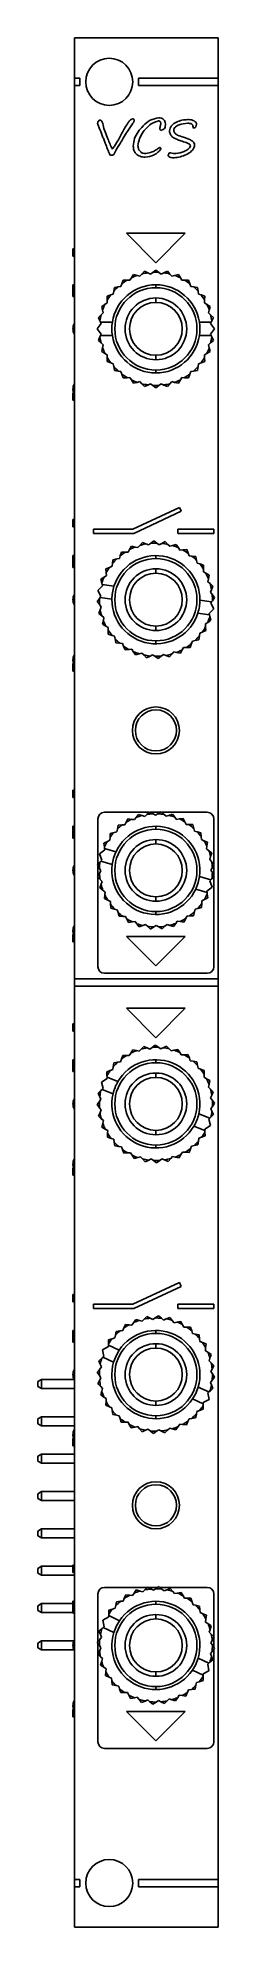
# Model space of a CAD drawing. Extents: x 93 to 105, y 84 to 213.
import ezdxf

# ---------------------------------------------------------------- set-up
doc = ezdxf.new("R2010")
doc.units = 0
doc.layers.get('0').update_dxf_attribs({"linetype": 'CONTINUOUS'})

msp = doc.modelspace()

# ---------------------------------------------------------------- linework, layer by layer
at = {"color": 7, "linetype": 'CONTINUOUS'}
for p, q in [((104.89, 212.8), (95.09, 212.8)), ((95.09, 212.8), (95.09, 210.05)), ((104.89, 210.05), (104.89, 212.8)), ((95.46, 210.05), (95.09, 210.05)), ((95.09, 210.05), (95.09, 209.55)), ((95.09, 209.55), (95.46, 209.55)), ((95.09, 209.55), (95.09, 148.8)), ((95.46, 209.55), (95.46, 210.05)), ((104.89, 210.05), (99.46, 210.05)), ((99.46, 210.05), (99.46, 209.55)), ((99.46, 209.55), (104.89, 209.55)), ((104.89, 209.55), (104.89, 210.05)), ((104.89, 148.8), (104.89, 209.55)), ((98.64, 199.5), (100.64, 197.5)), ((102.64, 199.5), (98.64, 199.5)), ((100.64, 197.5), (102.64, 199.5)), ((94.99, 197.95), (94.99, 198.45)), ((94.99, 198.45), (95.09, 198.45)), ((95.09, 197.95), (94.99, 197.95)), ((99.11, 196.69), (98.97, 196.46)), ((99.37, 196.63), (99.11, 196.69)), ((99.55, 196.58), (99.37, 196.63)), ((99.68, 196.72), (99.55, 196.58)), ((99.86, 196.92), (99.68, 196.72)), ((100.1, 196.81), (99.86, 196.92)), ((100.27, 196.73), (100.1, 196.81)), ((100.43, 196.84), (100.27, 196.73)), ((100.64, 197), (100.43, 196.84)), ((100.85, 196.84), (100.64, 197)), ((101.01, 196.73), (100.85, 196.84)), ((101.18, 196.81), (101.01, 196.73)), ((101.42, 196.92), (101.18, 196.81)), ((101.6, 196.72), (101.42, 196.92)), ((101.73, 196.58), (101.6, 196.72)), ((101.91, 196.63), (101.73, 196.58)), ((102.17, 196.69), (101.91, 196.63)), ((102.31, 196.46), (102.17, 196.69)), ((94.99, 195.2), (94.99, 196)), ((94.99, 196), (95.09, 196)), ((97.74, 195.37), (97.56, 195.31)), ((97.77, 195.56), (97.74, 195.37)), ((97.81, 195.82), (97.77, 195.56)), ((98.07, 195.86), (97.81, 195.82)), ((98.26, 195.89), (98.07, 195.86)), ((98.33, 196.07), (98.26, 195.89)), ((98.42, 196.32), (98.33, 196.07)), ((98.68, 196.31), (98.42, 196.32)), ((98.87, 196.3), (98.68, 196.31)), ((98.97, 196.46), (98.87, 196.3)), ((100.64, 195.8), (100.64, 196)), ((102.41, 196.3), (102.31, 196.46)), ((102.6, 196.31), (102.41, 196.3)), ((102.86, 196.32), (102.6, 196.31)), ((102.95, 196.07), (102.86, 196.32)), ((103.02, 195.89), (102.95, 196.07)), ((103.21, 195.86), (103.02, 195.89)), ((103.47, 195.82), (103.21, 195.86)), ((103.51, 195.56), (103.47, 195.82)), ((103.54, 195.37), (103.51, 195.56)), ((103.72, 195.31), (103.54, 195.37)), ((95.09, 195.2), (94.99, 195.2)), ((97.05, 194.08), (96.91, 193.96)), ((97.17, 194.66), (96.95, 194.53)), ((96.95, 194.53), (97.01, 194.27)), ((97.01, 194.27), (97.05, 194.08)), ((97.33, 194.76), (97.17, 194.66)), ((97.56, 195.31), (97.31, 195.22)), ((97.31, 195.22), (97.33, 194.95)), ((97.33, 194.95), (97.33, 194.76)), ((100.64, 194.8), (100.64, 195.1)), ((103.97, 195.22), (103.72, 195.31)), ((103.95, 194.76), (103.96, 194.95)), ((104.11, 194.66), (103.95, 194.76)), ((103.96, 194.95), (103.97, 195.22)), ((104.34, 194.53), (104.11, 194.66)), ((104.23, 194.08), (104.27, 194.27)), ((104.37, 193.96), (104.23, 194.08)), ((104.27, 194.27), (104.34, 194.53)), ((96.91, 193.36), (96.64, 193)), ((96.64, 193), (96.91, 192.63)), ((96.91, 193.96), (96.72, 193.78)), ((96.72, 193.78), (96.83, 193.54)), ((96.83, 193.54), (96.87, 193.45)), ((97.67, 193.45), (96.87, 193.45)), ((96.87, 193.45), (96.91, 193.36)), ((103.61, 193.45), (104.41, 193.45)), ((104.56, 193.78), (104.37, 193.96)), ((104.41, 193.45), (104.37, 193.36)), ((104.37, 193.36), (104.64, 193)), ((104.37, 192.63), (104.64, 193)), ((104.45, 193.54), (104.41, 193.45)), ((104.45, 193.54), (104.56, 193.78)), ((96.83, 192.46), (96.72, 192.21)), ((96.72, 192.21), (96.91, 192.04)), ((96.87, 192.55), (96.83, 192.46)), ((96.91, 192.63), (96.87, 192.55)), ((97.67, 192.55), (96.87, 192.55)), ((96.91, 192.04), (97.05, 191.91)), ((97.01, 191.72), (96.95, 191.46)), ((97.05, 191.91), (97.01, 191.72)), ((103.61, 192.55), (104.41, 192.55)), ((104.23, 191.91), (104.37, 192.04)), ((104.27, 191.72), (104.23, 191.91)), ((104.34, 191.46), (104.27, 191.72)), ((104.41, 192.55), (104.37, 192.63)), ((104.37, 192.04), (104.56, 192.21)), ((104.45, 192.46), (104.41, 192.55)), ((104.56, 192.21), (104.45, 192.46)), ((96.95, 191.46), (97.17, 191.33)), ((97.17, 191.33), (97.33, 191.23)), ((97.33, 191.04), (97.31, 190.77)), ((97.31, 190.77), (97.56, 190.68)), ((97.33, 191.23), (97.33, 191.04)), ((97.56, 190.68), (97.74, 190.62)), ((97.74, 190.62), (97.77, 190.43)), ((97.77, 190.43), (97.81, 190.17)), ((100.64, 191.2), (100.64, 190.9)), ((100.64, 190.2), (100.64, 190)), ((103.47, 190.17), (103.51, 190.43)), ((103.51, 190.43), (103.54, 190.62)), ((103.54, 190.62), (103.72, 190.68)), ((103.72, 190.68), (103.97, 190.77)), ((103.95, 191.23), (104.11, 191.33)), ((103.96, 191.04), (103.95, 191.23)), ((103.97, 190.77), (103.96, 191.04)), ((104.11, 191.33), (104.34, 191.46)), ((97.81, 190.17), (98.07, 190.13)), ((98.07, 190.13), (98.26, 190.1)), ((98.26, 190.1), (98.33, 189.92)), ((98.33, 189.92), (98.42, 189.67)), ((98.42, 189.67), (98.68, 189.68)), ((98.68, 189.68), (98.87, 189.69)), ((98.87, 189.69), (98.97, 189.53)), ((98.97, 189.53), (99.11, 189.3)), ((99.11, 189.3), (99.37, 189.36)), ((99.37, 189.36), (99.55, 189.41)), ((99.55, 189.41), (99.68, 189.27)), ((99.68, 189.27), (99.86, 189.07)), ((99.86, 189.07), (100.1, 189.18)), ((100.1, 189.18), (100.27, 189.26)), ((100.27, 189.26), (100.43, 189.15)), ((100.43, 189.15), (100.64, 189)), ((100.64, 189), (100.85, 189.15)), ((100.85, 189.15), (101.01, 189.26)), ((101.01, 189.26), (101.18, 189.18)), ((101.18, 189.18), (101.42, 189.07)), ((101.42, 189.07), (101.6, 189.27)), ((101.6, 189.27), (101.73, 189.41)), ((101.73, 189.41), (101.91, 189.36)), ((101.91, 189.36), (102.17, 189.3)), ((102.17, 189.3), (102.31, 189.53)), ((102.31, 189.53), (102.41, 189.69)), ((102.41, 189.69), (102.6, 189.68)), ((102.6, 189.68), (102.86, 189.67)), ((102.86, 189.67), (102.95, 189.92)), ((102.95, 189.92), (103.02, 190.1)), ((103.02, 190.1), (103.21, 190.13)), ((103.21, 190.13), (103.47, 190.17)), ((94.99, 188.15), (94.99, 188.65)), ((94.99, 188.65), (95.09, 188.65)), ((95.09, 188.15), (94.99, 188.15)), ((94.99, 179.53), (94.99, 180.03)), ((94.99, 180.03), (95.09, 180.03)), ((102.25, 180.86), (99.07, 179.38)), ((99.14, 179.08), (102.37, 180.59)), ((102.37, 180.59), (102.25, 180.86)), ((95.09, 179.53), (94.99, 179.53)), ((96.39, 179.38), (96.39, 179.08)), ((99.07, 179.38), (96.39, 179.38)), ((96.39, 179.08), (99.14, 179.08)), ((102.14, 179.38), (102.14, 179.08)), ((104.59, 179.38), (102.14, 179.38)), ((102.14, 179.08), (104.59, 179.08)), ((104.59, 179.08), (104.59, 179.38)), ((94.99, 176.78), (94.99, 177.58)), ((94.99, 177.58), (95.09, 177.58)), ((97.97, 177.35), (97.71, 177.3)), ((98.16, 177.39), (97.97, 177.35)), ((98.21, 177.57), (98.16, 177.39)), ((98.3, 177.82), (98.21, 177.57)), ((98.56, 177.82), (98.3, 177.82)), ((98.75, 177.82), (98.56, 177.82)), ((98.84, 177.99), (98.75, 177.82)), ((98.97, 178.22), (98.84, 177.99)), ((99.23, 178.16), (98.97, 178.22)), ((99.42, 178.13), (99.23, 178.16)), ((99.54, 178.27), (99.42, 178.13)), ((99.72, 178.47), (99.54, 178.27)), ((99.96, 178.37), (99.72, 178.47)), ((100.13, 178.3), (99.96, 178.37)), ((100.28, 178.41), (100.13, 178.3)), ((100.49, 178.58), (100.28, 178.41)), ((100.71, 178.43), (100.49, 178.58)), ((100.64, 177.38), (100.64, 177.58)), ((100.87, 178.32), (100.71, 178.43)), ((101.04, 178.41), (100.87, 178.32)), ((101.27, 178.53), (101.04, 178.41)), ((101.46, 178.34), (101.27, 178.53)), ((101.6, 178.21), (101.46, 178.34)), ((101.78, 178.26), (101.6, 178.21)), ((102.03, 178.33), (101.78, 178.26)), ((102.18, 178.11), (102.03, 178.33)), ((102.28, 177.95), (102.18, 178.11)), ((102.47, 177.97), (102.28, 177.95)), ((102.74, 177.99), (102.47, 177.97)), ((102.84, 177.74), (102.74, 177.99)), ((102.91, 177.57), (102.84, 177.74)), ((103.1, 177.54), (102.91, 177.57)), ((103.36, 177.51), (103.1, 177.54)), ((103.41, 177.25), (103.36, 177.51)), ((95.09, 176.78), (94.99, 176.78)), ((97.11, 176.12), (96.89, 175.97)), ((97.27, 176.22), (97.11, 176.12)), ((97.48, 176.78), (97.23, 176.68)), ((97.23, 176.68), (97.26, 176.41)), ((97.26, 176.41), (97.27, 176.22)), ((97.66, 176.85), (97.48, 176.78)), ((97.68, 177.04), (97.66, 176.85)), ((97.71, 177.3), (97.68, 177.04)), ((100.64, 176.38), (100.64, 176.68)), ((103.45, 177.07), (103.41, 177.25)), ((103.63, 177.01), (103.45, 177.07)), ((103.88, 176.92), (103.63, 177.01)), ((103.88, 176.66), (103.88, 176.92)), ((103.88, 176.47), (103.88, 176.66)), ((104.05, 176.38), (103.88, 176.47)), ((104.28, 176.25), (104.05, 176.38)), ((104.22, 175.99), (104.28, 176.25)), ((97.01, 175.53), (96.69, 175.21)), ((96.69, 175.21), (96.9, 174.81)), ((96.9, 174.81), (96.85, 174.73)), ((96.89, 175.97), (96.96, 175.72)), ((96.96, 175.72), (96.99, 175.62)), ((97.78, 175.49), (96.99, 175.62)), ((96.99, 175.62), (97.01, 175.53)), ((104.19, 175.8), (104.22, 175.99)), ((104.33, 175.68), (104.19, 175.8)), ((104.53, 175.51), (104.33, 175.68)), ((104.36, 175.09), (104.43, 175.26)), ((104.47, 174.94), (104.36, 175.09)), ((104.43, 175.26), (104.53, 175.51)), ((104.64, 174.73), (104.47, 174.94)), ((96.79, 174.65), (96.64, 174.43)), ((96.64, 174.43), (96.81, 174.22)), ((96.85, 173.9), (96.75, 173.65)), ((96.75, 173.65), (96.95, 173.48)), ((96.85, 174.73), (96.79, 174.65)), ((96.81, 174.22), (96.92, 174.07)), ((97.64, 174.61), (96.85, 174.73)), ((96.92, 174.07), (96.85, 173.9)), ((96.95, 173.48), (97.09, 173.36)), ((103.5, 173.67), (104.29, 173.54)), ((103.64, 174.55), (104.43, 174.43)), ((104.27, 173.63), (104.59, 173.95)), ((104.29, 173.54), (104.27, 173.63)), ((104.32, 173.44), (104.29, 173.54)), ((104.43, 174.43), (104.38, 174.35)), ((104.38, 174.35), (104.59, 173.95)), ((104.49, 174.51), (104.43, 174.43)), ((104.49, 174.51), (104.64, 174.73)), ((97.06, 173.17), (97, 172.91)), ((97, 172.91), (97.24, 172.78)), ((97.09, 173.36), (97.06, 173.17)), ((97.24, 172.78), (97.4, 172.69)), ((97.4, 172.69), (97.4, 172.5)), ((97.4, 172.5), (97.4, 172.24)), ((97.4, 172.24), (97.65, 172.15)), ((100.64, 172.78), (100.64, 172.48)), ((103.6, 172.12), (103.63, 172.31)), ((103.63, 172.31), (103.8, 172.38)), ((103.8, 172.38), (104.05, 172.48)), ((104.01, 172.94), (104.17, 173.04)), ((104.03, 172.75), (104.01, 172.94)), ((104.05, 172.48), (104.03, 172.75)), ((104.17, 173.04), (104.39, 173.19)), ((104.39, 173.19), (104.32, 173.44)), ((97.65, 172.15), (97.83, 172.1)), ((97.83, 172.1), (97.87, 171.91)), ((97.87, 171.91), (97.92, 171.65)), ((97.92, 171.65), (98.18, 171.62)), ((98.18, 171.62), (98.37, 171.6)), ((98.37, 171.6), (98.44, 171.42)), ((98.44, 171.42), (98.54, 171.17)), ((98.54, 171.17), (98.81, 171.19)), ((98.81, 171.19), (99, 171.21)), ((99, 171.21), (99.1, 171.05)), ((99.1, 171.05), (99.25, 170.83)), ((99.5, 170.9), (99.69, 170.95)), ((99.69, 170.95), (99.82, 170.82)), ((100.64, 171.78), (100.64, 171.58)), ((101.74, 170.89), (101.86, 171.03)), ((101.86, 171.03), (102.05, 171)), ((102.05, 171), (102.31, 170.94)), ((102.31, 170.94), (102.44, 171.18)), ((102.44, 171.18), (102.53, 171.34)), ((102.53, 171.34), (102.72, 171.34)), ((102.72, 171.34), (102.98, 171.34)), ((102.98, 171.34), (103.07, 171.59)), ((103.07, 171.59), (103.13, 171.77)), ((103.13, 171.77), (103.31, 171.81)), ((103.31, 171.81), (103.57, 171.86)), ((103.57, 171.86), (103.6, 172.12)), ((94.99, 169.73), (94.99, 170.23)), ((94.99, 170.23), (95.09, 170.23)), ((95.09, 169.73), (94.99, 169.73)), ((99.25, 170.83), (99.5, 170.9)), ((99.82, 170.82), (100.01, 170.63)), ((100.01, 170.63), (100.24, 170.75)), ((100.24, 170.75), (100.41, 170.84)), ((100.41, 170.84), (100.57, 170.73)), ((100.57, 170.73), (100.79, 170.58)), ((100.79, 170.58), (101, 170.75)), ((101, 170.75), (101.15, 170.86)), ((101.15, 170.86), (101.32, 170.79)), ((101.32, 170.79), (101.57, 170.69)), ((101.57, 170.69), (101.74, 170.89)), ((94.99, 161.12), (94.99, 161.62)), ((94.99, 161.62), (95.09, 161.62)), ((95.09, 161.12), (94.99, 161.12)), ((96.69, 159.67), (96.69, 156.57)), ((100.19, 160.12), (97.14, 160.12)), ((98.61, 159.44), (98.53, 159.27)), ((98.73, 159.68), (98.61, 159.44)), ((98.99, 159.64), (98.73, 159.68)), ((99.18, 159.62), (98.99, 159.64)), ((99.29, 159.77), (99.18, 159.62)), ((99.45, 159.98), (99.29, 159.77)), ((99.7, 159.9), (99.45, 159.98)), ((99.88, 159.84), (99.7, 159.9)), ((100.02, 159.97), (99.88, 159.84)), ((100.22, 160.14), (100.02, 159.97)), ((100.45, 160.01), (100.22, 160.14)), ((100.95, 160.12), (100.27, 160.12)), ((100.61, 159.92), (100.45, 160.01)), ((100.78, 160.01), (100.61, 159.92)), ((101, 160.15), (100.78, 160.01)), ((101.2, 159.97), (101, 160.15)), ((104.14, 160.12), (101.04, 160.12)), ((101.34, 159.85), (101.2, 159.97)), ((101.52, 159.91), (101.34, 159.85)), ((101.77, 160), (101.52, 159.91)), ((101.93, 159.79), (101.77, 160)), ((102.05, 159.64), (101.93, 159.79)), ((102.24, 159.67), (102.05, 159.64)), ((102.5, 159.71), (102.24, 159.67)), ((102.62, 159.47), (102.5, 159.71)), ((102.7, 159.3), (102.62, 159.47)), ((104.59, 156.62), (104.59, 159.67)), ((94.99, 158.37), (94.99, 159.17)), ((94.99, 159.17), (95.09, 159.17)), ((95.09, 158.37), (94.99, 158.37)), ((97.34, 158.14), (97.1, 158.02)), ((97.51, 158.22), (97.34, 158.14)), ((97.52, 158.41), (97.51, 158.22)), ((97.53, 158.68), (97.52, 158.41)), ((97.79, 158.75), (97.53, 158.68)), ((97.97, 158.8), (97.79, 158.75)), ((98.02, 158.98), (97.97, 158.8)), ((98.08, 159.24), (98.02, 158.98)), ((98.34, 159.26), (98.08, 159.24)), ((98.53, 159.27), (98.34, 159.26)), ((100.64, 158.97), (100.64, 159.17)), ((100.64, 157.97), (100.64, 158.27)), ((102.89, 159.29), (102.7, 159.3)), ((103.15, 159.28), (102.89, 159.29)), ((103.22, 159.02), (103.15, 159.28)), ((103.27, 158.84), (103.22, 159.02)), ((103.46, 158.79), (103.27, 158.84)), ((103.71, 158.73), (103.46, 158.79)), ((103.73, 158.46), (103.71, 158.73)), ((103.74, 158.27), (103.73, 158.46)), ((103.91, 158.19), (103.74, 158.27)), ((104.15, 158.08), (103.91, 158.19)), ((104.12, 157.82), (104.15, 158.08)), ((97.17, 157.57), (96.8, 157.3)), ((96.8, 157.3), (96.96, 156.87)), ((96.9, 156.8), (96.83, 156.73)), ((96.96, 156.87), (96.9, 156.8)), ((97.67, 156.57), (96.9, 156.8)), ((97.1, 158.02), (97.14, 157.76)), ((97.14, 157.76), (97.15, 157.66)), ((97.92, 157.44), (97.15, 157.66)), ((97.15, 157.66), (97.17, 157.57)), ((104.09, 157.63), (104.12, 157.82)), ((104.25, 157.51), (104.09, 157.63)), ((104.46, 157.36), (104.25, 157.51)), ((104.31, 156.92), (104.37, 157.11)), ((104.44, 156.78), (104.31, 156.92)), ((104.37, 157.11), (104.46, 157.36)), ((104.62, 156.59), (104.44, 156.78)), ((96.83, 156.73), (96.66, 156.53)), ((96.66, 156.53), (96.79, 156.3)), ((96.8, 155.97), (96.66, 155.74)), ((96.66, 155.74), (96.84, 155.55)), ((96.69, 156.47), (96.69, 155.79)), ((96.69, 155.71), (96.69, 149.62)), ((96.79, 156.3), (96.89, 156.14)), ((96.89, 156.14), (96.8, 155.97)), ((96.84, 155.55), (96.97, 155.41)), ((103.61, 155.76), (104.38, 155.53)), ((104.38, 155.53), (104.32, 155.46)), ((104.45, 155.6), (104.38, 155.53)), ((104.39, 156.19), (104.49, 156.36)), ((104.49, 156.03), (104.39, 156.19)), ((104.45, 155.6), (104.62, 155.8)), ((104.49, 156.36), (104.62, 156.59)), ((104.62, 155.8), (104.49, 156.03)), ((104.59, 155.86), (104.59, 156.54)), ((104.59, 149.62), (104.59, 155.77)), ((96.91, 155.23), (96.82, 154.98)), ((96.82, 154.98), (97.03, 154.82)), ((96.97, 155.41), (96.91, 155.23)), ((97.03, 154.82), (97.19, 154.7)), ((97.16, 154.52), (97.13, 154.25)), ((97.13, 154.25), (97.37, 154.14)), ((97.19, 154.7), (97.16, 154.52)), ((100.64, 154.37), (100.64, 154.07)), ((103.36, 154.89), (104.13, 154.67)), ((103.95, 154.19), (104.18, 154.31)), ((104.12, 154.76), (104.48, 155.03)), ((104.13, 154.67), (104.12, 154.76)), ((104.14, 154.57), (104.13, 154.67)), ((104.18, 154.31), (104.14, 154.57)), ((104.32, 155.46), (104.48, 155.03)), ((97.37, 154.14), (97.54, 154.06)), ((97.54, 154.06), (97.55, 153.87)), ((97.55, 153.87), (97.57, 153.6)), ((97.57, 153.6), (97.82, 153.54)), ((97.82, 153.54), (98.01, 153.49)), ((98.01, 153.49), (98.06, 153.31)), ((98.06, 153.31), (98.13, 153.05)), ((98.13, 153.05), (98.39, 153.04)), ((98.39, 153.04), (98.58, 153.03)), ((98.58, 153.03), (98.67, 152.86)), ((100.64, 153.37), (100.64, 153.17)), ((102.67, 152.89), (102.75, 153.06)), ((102.75, 153.06), (102.94, 153.08)), ((102.94, 153.08), (103.2, 153.09)), ((103.2, 153.09), (103.27, 153.35)), ((103.27, 153.35), (103.31, 153.53)), ((103.31, 153.53), (103.5, 153.58)), ((103.5, 153.58), (103.75, 153.65)), ((103.75, 153.65), (103.77, 153.92)), ((103.77, 154.11), (103.95, 154.19)), ((103.77, 153.92), (103.77, 154.11)), ((94.99, 151.32), (94.99, 151.82)), ((94.99, 151.82), (95.09, 151.82)), ((102.64, 151.67), (98.64, 151.67)), ((98.64, 151.67), (100.64, 149.67)), ((98.67, 152.86), (98.78, 152.62)), ((98.78, 152.62), (99.04, 152.66)), ((99.04, 152.66), (99.23, 152.69)), ((99.23, 152.69), (99.35, 152.54)), ((99.35, 152.54), (99.51, 152.33)), ((99.51, 152.33), (99.76, 152.42)), ((99.76, 152.42), (99.94, 152.48)), ((99.94, 152.48), (100.08, 152.36)), ((100.08, 152.36), (100.28, 152.18)), ((100.28, 152.18), (100.51, 152.32)), ((100.51, 152.32), (100.67, 152.42)), ((100.64, 149.67), (102.64, 151.67)), ((100.67, 152.42), (100.83, 152.32)), ((100.83, 152.32), (101.06, 152.19)), ((101.06, 152.19), (101.26, 152.37)), ((101.26, 152.37), (101.4, 152.49)), ((101.4, 152.49), (101.58, 152.43)), ((101.58, 152.43), (101.83, 152.35)), ((101.83, 152.35), (101.99, 152.56)), ((101.99, 152.56), (102.1, 152.71)), ((102.1, 152.71), (102.29, 152.69)), ((102.29, 152.69), (102.55, 152.65)), ((102.55, 152.65), (102.67, 152.89)), ((95.09, 151.32), (94.99, 151.32)), ((97.14, 149.17), (104.14, 149.17)), ((95.09, 148.8), (95.09, 148.3)), ((104.89, 148.8), (95.09, 148.8)), ((95.09, 148.3), (104.89, 148.3)), ((95.09, 148.3), (95.09, 87.55)), ((104.89, 148.3), (104.89, 148.8)), ((104.89, 87.55), (104.89, 148.3)), ((102.64, 146.79), (98.64, 146.79)), ((98.64, 146.79), (100.64, 144.79)), ((100.64, 144.79), (102.64, 146.79)), ((94.99, 145.24), (94.99, 145.74)), ((94.99, 145.74), (95.09, 145.74)), ((95.09, 145.24), (94.99, 145.24)), ((99.06, 143.97), (98.93, 143.74)), ((99.32, 143.91), (99.06, 143.97)), ((99.63, 144.01), (99.51, 143.87)), ((99.81, 144.2), (99.63, 144.01)), ((100.05, 144.1), (99.81, 144.2)), ((100.23, 144.02), (100.05, 144.1)), ((100.38, 144.13), (100.23, 144.02)), ((100.59, 144.29), (100.38, 144.13)), ((100.81, 144.14), (100.59, 144.29)), ((100.96, 144.03), (100.81, 144.14)), ((101.13, 144.11), (100.96, 144.03)), ((101.37, 144.22), (101.13, 144.11)), ((101.55, 144.03), (101.37, 144.22)), ((101.68, 143.89), (101.55, 144.03)), ((101.87, 143.94), (101.68, 143.89)), ((102.13, 144), (101.87, 143.94)), ((102.27, 143.78), (102.13, 144)), ((94.99, 142.49), (94.99, 143.29)), ((94.99, 143.29), (95.09, 143.29)), ((97.74, 142.82), (97.71, 142.63)), ((97.78, 143.08), (97.74, 142.82)), ((98.04, 143.13), (97.78, 143.08)), ((98.23, 143.16), (98.04, 143.13)), ((98.29, 143.34), (98.23, 143.16)), ((98.38, 143.59), (98.29, 143.34)), ((98.64, 143.58), (98.38, 143.59)), ((98.83, 143.58), (98.64, 143.58)), ((98.93, 143.74), (98.83, 143.58)), ((99.51, 143.87), (99.32, 143.91)), ((100.64, 143.09), (100.64, 143.29)), ((102.37, 143.62), (102.27, 143.78)), ((102.56, 143.63), (102.37, 143.62)), ((102.82, 143.64), (102.56, 143.63)), ((102.92, 143.4), (102.82, 143.64)), ((102.98, 143.22), (102.92, 143.4)), ((103.17, 143.19), (102.98, 143.22)), ((103.43, 143.15), (103.17, 143.19)), ((103.48, 142.89), (103.43, 143.15)), ((103.51, 142.71), (103.48, 142.89)), ((103.69, 142.64), (103.51, 142.71)), ((103.94, 142.55), (103.69, 142.64)), ((95.09, 142.49), (94.99, 142.49)), ((97.31, 142.02), (96.93, 141.77)), ((96.93, 141.77), (97.04, 141.33)), ((97.53, 142.57), (97.29, 142.47)), ((97.29, 142.47), (97.3, 142.21)), ((97.3, 142.21), (97.31, 142.11)), ((98.05, 141.81), (97.31, 142.11)), ((97.31, 142.11), (97.31, 142.02)), ((97.71, 142.63), (97.53, 142.57)), ((100.64, 142.09), (100.64, 142.39)), ((103.93, 142.29), (103.94, 142.55)), ((103.93, 142.1), (103.93, 142.29)), ((104.09, 142), (103.93, 142.1)), ((104.32, 141.87), (104.09, 142)), ((104.22, 141.42), (104.26, 141.61)), ((104.36, 141.3), (104.22, 141.42)), ((104.26, 141.61), (104.32, 141.87)), ((96.79, 140.46), (96.64, 140.24)), ((96.64, 140.24), (96.8, 140.03)), ((96.9, 141.2), (96.71, 141.02)), ((96.71, 141.02), (96.82, 140.78)), ((96.9, 140.61), (96.79, 140.46)), ((96.82, 140.78), (96.9, 140.61)), ((96.97, 141.27), (96.9, 141.2)), ((97.04, 141.33), (96.97, 141.27)), ((97.72, 140.97), (96.97, 141.27)), ((104.55, 141.12), (104.36, 141.3)), ((104.37, 140.7), (104.45, 140.88)), ((104.48, 140.55), (104.37, 140.7)), ((104.38, 139.97), (104.49, 140.12)), ((104.45, 140.88), (104.55, 141.12)), ((104.64, 140.34), (104.48, 140.55)), ((104.49, 140.12), (104.64, 140.34)), ((96.84, 139.7), (96.73, 139.46)), ((96.73, 139.46), (96.92, 139.28)), ((96.8, 140.03), (96.91, 139.88)), ((96.91, 139.88), (96.84, 139.7)), ((96.92, 139.28), (97.07, 139.16)), ((97.02, 138.97), (96.96, 138.71)), ((97.07, 139.16), (97.02, 138.97)), ((103.56, 139.61), (104.31, 139.31)), ((103.97, 138.56), (104.35, 138.81)), ((104.31, 139.31), (104.24, 139.25)), ((104.24, 139.25), (104.35, 138.81)), ((104.38, 139.38), (104.31, 139.31)), ((104.46, 139.8), (104.38, 139.97)), ((104.38, 139.38), (104.57, 139.56)), ((104.57, 139.56), (104.46, 139.8)), ((96.96, 138.71), (97.19, 138.58)), ((97.19, 138.58), (97.36, 138.48)), ((97.35, 138.29), (97.34, 138.03)), ((97.34, 138.03), (97.59, 137.94)), ((97.36, 138.48), (97.35, 138.29)), ((97.59, 137.94), (97.77, 137.88)), ((97.77, 137.88), (97.8, 137.69)), ((97.8, 137.69), (97.85, 137.43)), ((100.64, 138.49), (100.64, 138.19)), ((103.23, 138.77), (103.97, 138.47)), ((103.24, 137.45), (103.5, 137.5)), ((103.5, 137.5), (103.54, 137.76)), ((103.54, 137.76), (103.57, 137.95)), ((103.57, 137.95), (103.75, 138.02)), ((103.75, 138.02), (103.99, 138.11)), ((103.97, 138.47), (103.97, 138.56)), ((103.98, 138.37), (103.97, 138.47)), ((103.99, 138.11), (103.98, 138.37)), ((97.85, 137.43), (98.11, 137.39)), ((98.11, 137.39), (98.3, 137.36)), ((98.3, 137.36), (98.37, 137.18)), ((98.37, 137.18), (98.46, 136.94)), ((98.46, 136.94), (98.72, 136.95)), ((98.72, 136.95), (98.91, 136.96)), ((98.91, 136.96), (99.02, 136.8)), ((99.02, 136.8), (99.16, 136.58)), ((99.16, 136.58), (99.41, 136.64)), ((99.41, 136.64), (99.6, 136.69)), ((99.6, 136.69), (99.73, 136.55)), ((99.73, 136.55), (99.91, 136.36)), ((99.91, 136.36), (100.15, 136.47)), ((100.15, 136.47), (100.32, 136.55)), ((100.32, 136.55), (100.47, 136.44)), ((100.47, 136.44), (100.69, 136.29)), ((100.64, 137.49), (100.64, 137.29)), ((100.69, 136.29), (100.9, 136.45)), ((100.9, 136.45), (101.05, 136.56)), ((101.05, 136.56), (101.23, 136.49)), ((101.23, 136.49), (101.47, 136.38)), ((101.47, 136.38), (101.65, 136.57)), ((101.65, 136.57), (101.77, 136.72)), ((101.77, 136.72), (101.96, 136.67)), ((101.96, 136.67), (102.22, 136.61)), ((102.22, 136.61), (102.35, 136.84)), ((102.35, 136.84), (102.45, 137.01)), ((102.45, 137.01), (102.64, 137)), ((102.64, 137), (102.9, 136.99)), ((102.9, 136.99), (102.99, 137.24)), ((102.99, 137.24), (103.06, 137.42)), ((103.06, 137.42), (103.24, 137.45)), ((94.99, 135.44), (94.99, 135.94)), ((94.99, 135.94), (95.09, 135.94)), ((95.09, 135.44), (94.99, 135.44)), ((94.99, 126.83), (94.99, 127.33)), ((94.99, 127.33), (95.09, 127.33)), ((102.25, 128.15), (99.07, 126.68)), ((99.14, 126.38), (102.37, 127.88)), ((102.37, 127.88), (102.25, 128.15)), ((95.09, 126.83), (94.99, 126.83)), ((99.07, 126.68), (96.39, 126.68)), ((96.39, 126.68), (96.39, 126.38)), ((96.39, 126.38), (99.14, 126.38)), ((102.14, 126.68), (102.14, 126.38)), ((104.59, 126.68), (102.14, 126.68)), ((102.14, 126.38), (104.59, 126.38)), ((104.59, 126.38), (104.59, 126.68)), ((94.99, 124.08), (94.99, 124.88)), ((94.99, 124.88), (95.09, 124.88)), ((97.93, 124.82), (97.88, 124.56)), ((98.2, 124.85), (97.93, 124.82)), ((98.39, 124.87), (98.2, 124.85)), ((98.46, 125.05), (98.39, 124.87)), ((98.56, 125.29), (98.46, 125.05)), ((98.82, 125.27), (98.56, 125.29)), ((99.01, 125.25), (98.82, 125.27)), ((99.12, 125.41), (99.01, 125.25)), ((99.27, 125.63), (99.12, 125.41)), ((99.52, 125.56), (99.27, 125.63)), ((99.7, 125.51), (99.52, 125.56)), ((99.84, 125.64), (99.7, 125.51)), ((100.03, 125.83), (99.84, 125.64)), ((100.26, 125.71), (100.03, 125.83)), ((100.43, 125.62), (100.26, 125.71)), ((100.59, 125.73), (100.43, 125.62)), ((100.81, 125.87), (100.59, 125.73)), ((100.64, 124.68), (100.64, 124.88)), ((101.02, 125.71), (100.81, 125.87)), ((101.16, 125.59), (101.02, 125.71)), ((101.34, 125.66), (101.16, 125.59)), ((101.59, 125.76), (101.34, 125.66)), ((101.76, 125.56), (101.59, 125.76)), ((101.88, 125.41), (101.76, 125.56)), ((102.07, 125.45), (101.88, 125.41)), ((102.33, 125.5), (102.07, 125.45)), ((102.45, 125.27), (102.33, 125.5)), ((102.55, 125.11), (102.45, 125.27)), ((102.74, 125.11), (102.55, 125.11)), ((103, 125.1), (102.74, 125.11)), ((103.08, 124.85), (103, 125.1)), ((103.14, 124.67), (103.08, 124.85)), ((103.33, 124.63), (103.14, 124.67)), ((95.09, 124.08), (94.99, 124.08)), ((97.41, 123.78), (97.01, 123.56)), ((97.01, 123.56), (97.1, 123.11)), ((97.66, 124.32), (97.41, 124.24)), ((97.41, 124.24), (97.41, 123.97)), ((97.41, 123.97), (97.41, 123.87)), ((98.14, 123.53), (97.41, 123.87)), ((97.41, 123.87), (97.41, 123.78)), ((97.84, 124.37), (97.66, 124.32)), ((97.88, 124.56), (97.84, 124.37)), ((100.64, 123.68), (100.64, 123.98)), ((103.59, 124.58), (103.33, 124.63)), ((103.62, 124.32), (103.59, 124.58)), ((103.64, 124.13), (103.62, 124.32)), ((103.81, 124.06), (103.64, 124.13)), ((104.06, 123.96), (103.81, 124.06)), ((104.02, 123.5), (104.03, 123.69)), ((104.18, 123.4), (104.02, 123.5)), ((104.03, 123.69), (104.06, 123.96)), ((104.4, 123.25), (104.18, 123.4)), ((96.81, 122.25), (96.64, 122.04)), ((96.96, 122.99), (96.75, 122.82)), ((96.75, 122.82), (96.85, 122.58)), ((96.93, 122.4), (96.81, 122.25)), ((96.85, 122.58), (96.93, 122.4)), ((97.03, 123.06), (96.96, 122.99)), ((97.1, 123.11), (97.03, 123.06)), ((97.76, 122.72), (97.03, 123.06)), ((104.27, 122.81), (104.32, 123)), ((104.41, 122.68), (104.27, 122.81)), ((104.32, 123), (104.4, 123.25)), ((104.38, 122.09), (104.47, 122.25)), ((104.49, 121.93), (104.38, 122.09)), ((104.59, 122.49), (104.41, 122.68)), ((104.47, 122.25), (104.59, 122.49)), ((92.59, 121.4), (92.84, 121.55)), ((92.59, 121.08), (92.59, 121.4)), ((92.59, 121.08), (92.84, 120.94)), ((92.84, 120.94), (92.84, 121.55)), ((92.84, 121.55), (95.07, 121.55)), ((92.84, 120.94), (95.09, 120.94)), ((96.64, 122.04), (96.79, 121.82)), ((96.81, 121.5), (96.69, 121.26)), ((96.69, 121.26), (96.88, 121.07)), ((96.79, 121.82), (96.9, 121.66)), ((96.9, 121.66), (96.81, 121.5)), ((96.88, 121.07), (97.01, 120.94)), ((97.01, 120.94), (96.96, 120.76)), ((103.52, 121.03), (104.25, 120.7)), ((104.33, 120.76), (104.53, 120.93)), ((104.35, 121.35), (104.47, 121.5)), ((104.43, 121.18), (104.35, 121.35)), ((104.53, 120.93), (104.43, 121.18)), ((104.47, 121.5), (104.64, 121.71)), ((104.64, 121.71), (104.49, 121.93)), ((96.96, 120.76), (96.88, 120.5)), ((96.88, 120.5), (97.1, 120.35)), ((97.1, 120.35), (97.26, 120.25)), ((97.25, 120.06), (97.22, 119.79)), ((97.22, 119.79), (97.47, 119.69)), ((97.26, 120.25), (97.25, 120.06)), ((97.47, 119.69), (97.64, 119.62)), ((97.64, 119.62), (97.67, 119.43)), ((100.64, 120.08), (100.64, 119.78)), ((103.14, 120.22), (103.87, 119.88)), ((103.62, 119.43), (103.87, 119.52)), ((103.87, 119.97), (104.27, 120.19)), ((103.87, 119.88), (103.87, 119.97)), ((103.87, 119.78), (103.87, 119.88)), ((103.87, 119.52), (103.87, 119.78)), ((104.25, 120.7), (104.18, 120.64)), ((104.18, 120.64), (104.27, 120.19)), ((104.33, 120.76), (104.25, 120.7)), ((92.59, 118.86), (92.84, 119.01)), ((92.59, 118.54), (92.59, 118.86)), ((92.59, 118.54), (92.84, 118.4)), ((92.84, 118.4), (92.84, 119.01)), ((92.84, 119.01), (95.09, 119.01)), ((92.84, 118.4), (95.09, 118.4)), ((97.67, 119.43), (97.7, 119.17)), ((97.7, 119.17), (97.96, 119.12)), ((97.96, 119.12), (98.14, 119.08)), ((98.14, 119.08), (98.2, 118.9)), ((98.2, 118.9), (98.28, 118.65)), ((98.28, 118.65), (98.55, 118.65)), ((98.55, 118.65), (98.74, 118.65)), ((98.74, 118.65), (98.83, 118.48)), ((98.83, 118.48), (98.96, 118.25)), ((98.96, 118.25), (99.22, 118.3)), ((99.22, 118.3), (99.4, 118.34)), ((99.4, 118.34), (99.53, 118.19)), ((100.64, 119.08), (100.64, 118.88)), ((101.44, 118.11), (101.58, 118.24)), ((101.58, 118.24), (101.76, 118.19)), ((102.01, 118.12), (102.16, 118.34)), ((102.16, 118.34), (102.27, 118.5)), ((102.27, 118.5), (102.46, 118.48)), ((102.46, 118.48), (102.72, 118.46)), ((102.72, 118.46), (102.82, 118.7)), ((102.82, 118.7), (102.9, 118.88)), ((102.9, 118.88), (103.08, 118.9)), ((103.08, 118.9), (103.35, 118.93)), ((103.35, 118.93), (103.4, 119.19)), ((103.4, 119.19), (103.44, 119.38)), ((103.44, 119.38), (103.62, 119.43)), ((94.99, 117.03), (94.99, 117.53)), ((94.99, 117.53), (95.09, 117.53)), ((95.09, 117.03), (94.99, 117.03)), ((99.53, 118.19), (99.7, 117.99)), ((99.7, 117.99), (99.94, 118.09)), ((99.94, 118.09), (100.12, 118.16)), ((100.12, 118.16), (100.27, 118.04)), ((100.27, 118.04), (100.47, 117.88)), ((100.47, 117.88), (100.69, 118.03)), ((100.69, 118.03), (100.85, 118.13)), ((100.85, 118.13), (101.02, 118.04)), ((101.02, 118.04), (101.26, 117.92)), ((101.26, 117.92), (101.44, 118.11)), ((101.76, 118.19), (102.01, 118.12)), ((92.59, 116.32), (92.84, 116.47)), ((92.59, 116), (92.59, 116.32)), ((92.59, 116), (92.84, 115.86)), ((92.84, 115.86), (92.84, 116.47)), ((92.84, 116.47), (95.09, 116.47)), ((92.84, 115.86), (95.09, 115.86)), ((92.59, 113.78), (92.84, 113.93)), ((92.59, 113.46), (92.59, 113.78)), ((92.59, 113.46), (92.84, 113.32)), ((92.84, 113.32), (92.84, 113.93)), ((92.84, 113.93), (95.09, 113.93)), ((92.84, 113.32), (95.09, 113.32)), ((92.59, 111.24), (92.84, 111.39)), ((92.59, 110.92), (92.59, 111.24)), ((92.59, 110.92), (92.84, 110.78)), ((92.84, 110.78), (92.84, 111.39)), ((92.84, 111.39), (95.09, 111.39)), ((92.84, 110.78), (95.09, 110.78)), ((92.59, 108.7), (92.84, 108.85)), ((92.59, 108.38), (92.59, 108.7)), ((92.59, 108.38), (92.84, 108.24)), ((92.84, 108.24), (92.84, 108.85)), ((92.84, 108.85), (94.99, 108.85)), ((92.84, 108.24), (95.09, 108.24)), ((94.99, 108.41), (94.99, 108.91)), ((94.99, 108.91), (95.09, 108.91)), ((95.09, 108.41), (94.99, 108.41)), ((96.69, 106.96), (96.69, 103.72)), ((100.06, 107.41), (97.14, 107.41)), ((98.59, 106.9), (98.49, 106.65)), ((98.86, 106.87), (98.59, 106.9)), ((99.05, 106.85), (98.86, 106.87)), ((99.15, 107.01), (99.05, 106.85)), ((99.3, 107.23), (99.15, 107.01)), ((99.56, 107.15), (99.3, 107.23)), ((99.74, 107.1), (99.56, 107.15)), ((99.88, 107.23), (99.74, 107.1)), ((100.06, 107.42), (99.88, 107.23)), ((100.3, 107.3), (100.06, 107.42)), ((100.78, 107.41), (100.08, 107.41)), ((100.47, 107.21), (100.3, 107.3)), ((100.63, 107.31), (100.47, 107.21)), ((100.85, 107.46), (100.63, 107.31)), ((101.05, 107.29), (100.85, 107.46)), ((104.14, 107.41), (100.9, 107.41)), ((101.2, 107.17), (101.05, 107.29)), ((101.38, 107.24), (101.2, 107.17)), ((101.62, 107.34), (101.38, 107.24)), ((101.79, 107.13), (101.62, 107.34)), ((101.91, 106.99), (101.79, 107.13)), ((102.1, 107.02), (101.91, 106.99)), ((102.36, 107.07), (102.1, 107.02)), ((102.49, 106.84), (102.36, 107.07)), ((102.58, 106.67), (102.49, 106.84)), ((102.77, 106.67), (102.58, 106.67)), ((103.03, 106.67), (102.77, 106.67)), ((103.11, 106.41), (103.03, 106.67)), ((104.59, 104.05), (104.59, 106.96)), ((92.59, 106.16), (92.84, 106.31)), ((92.59, 105.84), (92.59, 106.16)), ((92.59, 105.84), (92.84, 105.7)), ((92.84, 105.7), (92.84, 106.31)), ((92.84, 106.31), (94.99, 106.31)), ((92.84, 105.7), (94.99, 105.7)), ((94.99, 105.66), (94.99, 106.46)), ((94.99, 106.46), (95.09, 106.46)), ((95.09, 105.66), (94.99, 105.66)), ((97.43, 105.4), (97.03, 105.18)), ((97.69, 105.93), (97.43, 105.85)), ((97.43, 105.85), (97.43, 105.59)), ((97.43, 105.59), (97.43, 105.49)), ((98.16, 105.14), (97.43, 105.49)), ((97.43, 105.49), (97.43, 105.4)), ((97.87, 105.99), (97.69, 105.93)), ((97.91, 106.17), (97.87, 105.99)), ((97.96, 106.43), (97.91, 106.17)), ((98.23, 106.46), (97.96, 106.43)), ((98.41, 106.48), (98.23, 106.46)), ((98.49, 106.65), (98.41, 106.48)), ((100.64, 106.26), (100.64, 106.46)), ((100.64, 105.26), (100.64, 105.56)), ((103.17, 106.23), (103.11, 106.41)), ((103.35, 106.19), (103.17, 106.23)), ((103.61, 106.14), (103.35, 106.19)), ((103.64, 105.88), (103.61, 106.14)), ((103.66, 105.69), (103.64, 105.88)), ((103.83, 105.61), (103.66, 105.69)), ((104.08, 105.51), (103.83, 105.61)), ((104.05, 105.24), (104.08, 105.51)), ((96.97, 104.61), (96.76, 104.44)), ((96.76, 104.44), (96.86, 104.2)), ((96.86, 104.2), (96.93, 104.02)), ((97.04, 104.68), (96.97, 104.61)), ((97.03, 105.18), (97.11, 104.73)), ((97.11, 104.73), (97.04, 104.68)), ((97.77, 104.33), (97.04, 104.68)), ((104.03, 105.05), (104.05, 105.24)), ((104.19, 104.95), (104.03, 105.05)), ((104.41, 104.8), (104.19, 104.95)), ((104.28, 104.36), (104.33, 104.54)), ((104.41, 104.23), (104.28, 104.36)), ((104.33, 104.54), (104.41, 104.8)), ((104.6, 104.04), (104.41, 104.23)), ((92.59, 103.62), (92.84, 103.77)), ((92.59, 103.3), (92.59, 103.62)), ((92.59, 103.3), (92.84, 103.16)), ((92.84, 103.16), (92.84, 103.77)), ((92.84, 103.77), (95.06, 103.77)), ((92.84, 103.16), (95.06, 103.16)), ((96.81, 103.87), (96.65, 103.67)), ((96.65, 103.67), (96.79, 103.45)), ((96.81, 103.12), (96.68, 102.88)), ((96.68, 102.88), (96.87, 102.69)), ((96.69, 103.6), (96.69, 102.9)), ((96.69, 102.88), (96.69, 96.91)), ((96.79, 103.45), (96.89, 103.29)), ((96.93, 104.02), (96.81, 103.87)), ((96.89, 103.29), (96.81, 103.12)), ((104.35, 102.9), (104.47, 103.05)), ((104.42, 102.72), (104.35, 102.9)), ((104.39, 103.63), (104.48, 103.8)), ((104.49, 103.48), (104.39, 103.63)), ((104.47, 103.05), (104.64, 103.25)), ((104.48, 103.8), (104.6, 104.04)), ((104.64, 103.25), (104.49, 103.48)), ((104.59, 103.32), (104.59, 104.02)), ((104.59, 96.91), (104.59, 103.2)), ((96.87, 102.69), (97, 102.56)), ((96.95, 102.38), (96.87, 102.12)), ((96.87, 102.12), (97.09, 101.97)), ((97, 102.56), (96.95, 102.38)), ((97.09, 101.97), (97.25, 101.87)), ((97.23, 101.68), (97.2, 101.41)), ((97.25, 101.87), (97.23, 101.68)), ((100.64, 101.66), (100.64, 101.36)), ((103.13, 101.78), (103.85, 101.43)), ((103.51, 102.59), (104.24, 102.25)), ((103.85, 101.52), (104.25, 101.74)), ((103.85, 101.43), (103.85, 101.52)), ((104.24, 102.25), (104.17, 102.19)), ((104.17, 102.19), (104.25, 101.74)), ((104.31, 102.31), (104.24, 102.25)), ((104.31, 102.31), (104.52, 102.48)), ((104.52, 102.48), (104.42, 102.72)), ((97.2, 101.41), (97.45, 101.31)), ((97.45, 101.31), (97.62, 101.23)), ((97.62, 101.23), (97.64, 101.05)), ((97.64, 101.05), (97.67, 100.78)), ((97.67, 100.78), (97.93, 100.73)), ((97.93, 100.73), (98.11, 100.69)), ((98.11, 100.69), (98.17, 100.51)), ((98.17, 100.51), (98.25, 100.25)), ((98.25, 100.25), (98.51, 100.25)), ((98.51, 100.25), (98.7, 100.25)), ((98.7, 100.25), (98.79, 100.08)), ((100.64, 100.66), (100.64, 100.46)), ((102.69, 100.02), (102.79, 100.27)), ((102.79, 100.27), (102.87, 100.44)), ((102.87, 100.44), (103.06, 100.46)), ((103.06, 100.46), (103.32, 100.49)), ((103.32, 100.49), (103.37, 100.75)), ((103.37, 100.75), (103.41, 100.93)), ((103.41, 100.93), (103.59, 100.99)), ((103.59, 100.99), (103.85, 101.07)), ((103.85, 101.33), (103.85, 101.43)), ((103.85, 101.07), (103.85, 101.33)), ((94.99, 98.61), (94.99, 99.11)), ((94.99, 99.11), (95.09, 99.11)), ((98.64, 98.96), (100.64, 96.96)), ((102.64, 98.96), (98.64, 98.96)), ((98.79, 100.08), (98.92, 99.85)), ((98.92, 99.85), (99.18, 99.9)), ((99.18, 99.9), (99.37, 99.93)), ((99.37, 99.93), (99.49, 99.79)), ((99.49, 99.79), (99.66, 99.58)), ((99.66, 99.58), (99.9, 99.68)), ((99.9, 99.68), (100.08, 99.75)), ((100.08, 99.75), (100.23, 99.63)), ((100.23, 99.63), (100.43, 99.47)), ((100.43, 99.47), (100.66, 99.61)), ((100.64, 96.96), (102.64, 98.96)), ((100.66, 99.61), (100.81, 99.71)), ((100.81, 99.71), (100.98, 99.63)), ((100.98, 99.63), (101.22, 99.5)), ((101.22, 99.5), (101.41, 99.69)), ((101.41, 99.69), (101.54, 99.82)), ((101.54, 99.82), (101.72, 99.77)), ((101.72, 99.77), (101.98, 99.69)), ((101.98, 99.69), (102.13, 99.91)), ((102.13, 99.91), (102.23, 100.07)), ((102.23, 100.07), (102.42, 100.05)), ((102.42, 100.05), (102.69, 100.02)), ((95.09, 98.61), (94.99, 98.61)), ((97.14, 96.46), (104.14, 96.46)), ((95.09, 87.55), (95.09, 87.05)), ((95.46, 87.55), (95.09, 87.55)), ((95.46, 87.05), (95.46, 87.55)), ((99.46, 87.55), (99.46, 87.05)), ((104.89, 87.55), (99.46, 87.55)), ((104.89, 87.05), (104.89, 87.55)), ((95.09, 87.05), (95.46, 87.05)), ((95.09, 87.05), (95.09, 84.3)), ((99.46, 87.05), (104.89, 87.05)), ((104.89, 84.3), (104.89, 87.05)), ((95.09, 84.3), (104.89, 84.3))]:
    msp.add_line(p, q, dxfattribs=at)
at = {"color": 7, "linetype": 'CONTINUOUS', "flags": 128}
for points in [[(94.99, 188.9), (95.01, 188.75), (95.03, 188.65)], [(94.99, 170.48), (95.01, 170.33), (95.03, 170.23)], [(97.67, 156.57), (97.76, 156.99), (97.92, 157.44)], [(103.61, 155.76), (103.53, 155.34), (103.36, 154.89)], [(94.99, 152.07), (95.01, 151.92), (95.03, 151.82)], [(94.99, 136.19), (95.01, 136.04), (95.03, 135.94)], [(97.76, 122.72), (97.96, 123.21), (98.14, 123.53)], [(103.52, 121.03), (103.33, 120.54), (103.14, 120.22)], [(94.99, 117.78), (95.01, 117.63), (95.03, 117.53)], [(97.77, 104.33), (97.96, 104.8), (98.16, 105.14)], [(103.51, 102.59), (103.33, 102.12), (103.13, 101.78)], [(94.99, 99.36), (95.01, 99.21), (95.03, 99.11)]]:
    msp.add_lwpolyline(points, dxfattribs=at)
at = {"color": 7, "linetype": 'CONTINUOUS'}
for centre, radius in [((97.46, 209.8), 1.6), ((100.64, 165.69), 1.6), ((100.64, 165.69), 1.4), ((100.64, 112.99), 1.6), ((100.64, 112.99), 1.4), ((97.46, 87.3), 1.6)]:
    msp.add_circle(centre, radius, dxfattribs=at)
for centre, radius, start, end in [((100.64, 193), 3.85, 109.3161, 115.6839), ((100.64, 193), 3.85, 98.0661, 104.4339), ((100.64, 193), 3.85, 86.8161, 93.1839), ((100.64, 193), 3.85, 75.5661, 81.9339), ((100.64, 193), 3.85, 64.3161, 70.6839), ((100.64, 193), 3, 8.6269, 171.3731), ((100.64, 193), 3.85, 131.8161, 138.1839), ((100.64, 193), 2.8, 90, 270), ((100.64, 193), 3.85, 120.5661, 126.9339), ((100.64, 193), 2.8, 270, 90), ((100.64, 193), 3.85, 53.0661, 59.4339), ((100.64, 193), 3.85, 41.8161, 48.1839), ((100.64, 193), 3.85, 154.3161, 160.6839), ((100.64, 193), 3.85, 143.0661, 149.4339), ((100.64, 193), 2.1, 90, 270), ((100.64, 193), 1.8, 90, 270), ((100.64, 193), 2.1, 270, 90), ((100.64, 193), 1.8, 270, 90), ((100.64, 193), 3.85, 30.5661, 36.9339), ((100.64, 193), 3.85, 19.3161, 25.6839), ((95.74, 193), 0.75, 150.0736, 180), ((95.74, 193), 0.75, 180, 209.9264), ((100.64, 193), 3.85, 165.5661, 171.9339), ((100.64, 193), 3, 171.3731, 188.6269), ((100.64, 193), 3, 351.3731, 8.6269), ((100.64, 193), 3.85, 8.0661, 14.4339), ((100.64, 193), 3.85, 188.0661, 194.4339), ((100.64, 193), 3.85, 199.3161, 205.6839), ((100.64, 193), 3, 188.6269, 351.3731), ((100.64, 193), 3.85, 334.3161, 340.6839), ((100.64, 193), 3.85, 345.5661, 351.9339), ((100.64, 193), 3.85, 210.5661, 216.9339), ((100.64, 193), 3.85, 221.8161, 228.1839), ((100.64, 193), 3.85, 311.8161, 318.1839), ((100.64, 193), 3.85, 323.0661, 329.4339), ((95.74, 188.9), 0.75, 150.0736, 180), ((100.64, 193), 3.85, 233.0661, 239.4339), ((100.64, 193), 3.85, 244.3161, 250.6839), ((100.64, 193), 3.85, 255.5661, 261.9339), ((100.64, 193), 3.85, 266.8161, 273.1839), ((100.64, 193), 3.85, 278.0661, 284.4339), ((100.64, 193), 3.85, 289.3161, 295.6839), ((100.64, 193), 3.85, 300.5661, 306.9339), ((100.64, 174.58), 3.85, 133.9432, 140.311), ((100.64, 174.58), 3, 359.504, 162.2502), ((100.64, 174.58), 2.8, 90, 270), ((100.64, 174.58), 3.85, 122.6932, 129.061), ((100.64, 174.58), 3.85, 111.4432, 117.811), ((100.64, 174.58), 3.85, 100.1932, 106.561), ((100.64, 174.58), 3.85, 88.9432, 95.311), ((100.64, 174.58), 2.8, 270, 90), ((100.64, 174.58), 3.85, 77.6932, 84.061), ((100.64, 174.58), 3.85, 66.4432, 72.811), ((100.64, 174.58), 3.85, 55.1932, 61.561), ((100.64, 174.58), 3.85, 43.9432, 50.311), ((100.64, 174.58), 3.85, 156.4432, 162.811), ((100.64, 174.58), 3.85, 145.1932, 151.561), ((100.64, 174.58), 2.1, 90, 270), ((100.64, 174.58), 1.8, 90, 270), ((100.64, 174.58), 2.1, 270, 90), ((100.64, 174.58), 1.8, 270, 90), ((100.64, 174.58), 3.85, 32.6932, 39.061), ((100.64, 174.58), 3.85, 21.4432, 27.811), ((95.74, 174.58), 0.75, 150.0736, 180), ((100.64, 174.58), 3, 162.2502, 179.504), ((100.64, 174.58), 3.85, 10.1932, 16.561), ((100.64, 174.58), 3.85, 358.9432, 5.311), ((95.74, 174.58), 0.75, 180, 209.9264), ((100.64, 174.58), 3.85, 178.9432, 185.311), ((100.64, 174.58), 3.85, 190.1932, 196.561), ((100.64, 174.58), 3, 179.504, 342.2502), ((100.64, 174.58), 3, 342.2502, 359.504), ((100.64, 174.58), 3.85, 201.4432, 207.811), ((100.64, 174.58), 3.85, 212.6932, 219.061), ((100.64, 174.58), 3.85, 325.1932, 331.561), ((100.64, 174.58), 3.85, 336.4432, 342.811), ((100.64, 174.58), 3.85, 223.9432, 230.311), ((100.64, 174.58), 3.85, 235.1932, 241.561), ((100.64, 174.58), 3.85, 246.4432, 252.811), ((100.64, 174.58), 3.85, 291.4432, 297.811), ((100.64, 174.58), 3.85, 302.6932, 309.061), ((100.64, 174.58), 3.85, 313.9432, 320.311), ((95.74, 170.48), 0.75, 150.0736, 180), ((100.64, 174.58), 3.85, 257.6932, 264.061), ((100.64, 174.58), 3.85, 268.9432, 275.311), ((100.64, 174.58), 3.85, 280.1932, 286.561), ((97.14, 159.67), 0.45, 90, 180), ((100.64, 156.17), 3.85, 115.3778, 121.7455), ((100.64, 156.17), 3.85, 104.1278, 110.4955), ((100.64, 156.17), 3.85, 92.8778, 99.2455), ((100.64, 156.17), 3.85, 81.6278, 87.9955), ((100.64, 156.17), 3.85, 70.3778, 76.7455), ((100.64, 156.17), 3.85, 59.1278, 65.4955), ((104.14, 159.67), 0.45, 0, 90), ((100.64, 156.17), 3.85, 149.1278, 155.4955), ((100.64, 156.17), 3.85, 137.8778, 144.2455), ((100.64, 156.17), 2.8, 90, 270), ((100.64, 156.17), 3, 352.1886, 154.9347), ((100.64, 156.17), 3.85, 126.6278, 132.9955), ((100.64, 156.17), 2.1, 90, 270), ((100.64, 156.17), 2.8, 270, 90), ((100.64, 156.17), 2.1, 270, 90), ((100.64, 156.17), 3.85, 47.8778, 54.2455), ((100.64, 156.17), 3.85, 36.6278, 42.9955), ((100.64, 156.17), 3.85, 25.3778, 31.7455), ((100.64, 156.17), 1.8, 90, 270), ((100.64, 156.17), 1.8, 270, 90), ((100.64, 156.17), 3.85, 14.1278, 20.4955), ((100.64, 156.17), 3.85, 2.8778, 9.2455), ((95.74, 156.17), 0.75, 150.0736, 180), ((95.74, 156.17), 0.75, 180, 209.9264), ((100.64, 156.17), 3.85, 171.6278, 177.9955), ((100.64, 156.17), 3.85, 182.8778, 189.2455), ((100.64, 156.17), 3, 172.1886, 334.9347), ((100.64, 156.17), 3.85, 351.6278, 357.9955), ((100.64, 156.17), 3.85, 194.1278, 200.4955), ((100.64, 156.17), 3.85, 205.3778, 211.7455), ((100.64, 156.17), 3.85, 329.1278, 335.4955), ((100.64, 156.17), 3.85, 216.6278, 222.9955), ((100.64, 156.17), 3.85, 227.8778, 234.2455), ((100.64, 156.17), 3.85, 306.6278, 312.9955), ((100.64, 156.17), 3.85, 317.8778, 324.2455), ((95.74, 152.07), 0.75, 150.0736, 180), ((100.64, 156.17), 3.85, 239.1278, 245.4955), ((100.64, 156.17), 3.85, 250.3778, 256.7455), ((100.64, 156.17), 3.85, 261.6278, 267.9955), ((100.64, 156.17), 3.85, 272.8778, 279.2455), ((100.64, 156.17), 3.85, 284.1278, 290.4955), ((100.64, 156.17), 3.85, 295.3778, 301.7455), ((97.14, 149.62), 0.45, 180, 270), ((104.14, 149.62), 0.45, 270, 0), ((100.64, 140.29), 3.85, 98.7793, 105.1471), ((100.64, 140.29), 3.85, 87.5293, 93.8971), ((100.64, 140.29), 3.85, 76.2793, 82.6471), ((100.64, 140.29), 3.85, 65.0293, 71.3971), ((100.64, 140.29), 3.85, 132.5293, 138.8971), ((100.64, 140.29), 2.8, 90, 270), ((100.64, 140.29), 3, 346.8401, 149.5863), ((100.64, 140.29), 3.85, 121.2793, 127.6471), ((100.64, 140.29), 3.85, 110.0293, 116.3971), ((100.64, 140.29), 2.8, 270, 90), ((100.64, 140.29), 3.85, 53.7793, 60.1471), ((100.64, 140.29), 3.85, 42.5293, 48.8971), ((100.64, 140.29), 3.85, 31.2793, 37.6471), ((100.64, 140.29), 3.85, 143.7793, 150.1471), ((100.64, 140.29), 3, 149.5863, 166.8401), ((100.64, 140.29), 2.1, 90, 270), ((100.64, 140.29), 1.8, 90, 270), ((100.64, 140.29), 2.1, 270, 90), ((100.64, 140.29), 1.8, 270, 90), ((100.64, 140.29), 3.85, 20.0293, 26.3971), ((95.74, 140.29), 0.75, 150.0736, 180), ((95.74, 140.29), 0.75, 180, 209.9264), ((100.64, 140.29), 3.85, 177.5293, 183.8971), ((100.64, 140.29), 3.85, 166.2793, 172.6471), ((100.64, 140.29), 3, 166.8401, 329.5863), ((100.64, 140.29), 3.85, 8.7793, 15.1471), ((100.64, 140.29), 3.85, 357.5293, 3.8971), ((100.64, 140.29), 3.85, 188.7793, 195.1471), ((100.64, 140.29), 3.85, 200.0293, 206.3971), ((100.64, 140.29), 3, 329.5863, 346.8401), ((100.64, 140.29), 3.85, 346.2793, 352.6471), ((100.64, 140.29), 3.85, 211.2793, 217.6471), ((100.64, 140.29), 3.85, 222.5293, 228.8971), ((100.64, 140.29), 3.85, 312.5293, 318.8971), ((100.64, 140.29), 3.85, 323.7793, 330.1471), ((95.74, 136.19), 0.75, 150.0736, 180), ((100.64, 140.29), 3.85, 233.7793, 240.1471), ((100.64, 140.29), 3.85, 245.0293, 251.3971), ((100.64, 140.29), 3.85, 256.2793, 262.6471), ((100.64, 140.29), 3.85, 267.5293, 273.8971), ((100.64, 140.29), 3.85, 278.7793, 285.1471), ((100.64, 140.29), 3.85, 290.0293, 296.3971), ((100.64, 140.29), 3.85, 301.2793, 307.6471), ((100.64, 121.88), 2.8, 90, 270), ((100.64, 121.88), 3.85, 129.4087, 135.7764), ((100.64, 121.88), 3, 343.7195, 146.4656), ((100.64, 121.88), 3.85, 118.1587, 124.5264), ((100.64, 121.88), 3.85, 106.9087, 113.2764), ((100.64, 121.88), 3.85, 95.6587, 102.0264), ((100.64, 121.88), 3.85, 84.4087, 90.7764), ((100.64, 121.88), 2.8, 270, 90), ((100.64, 121.88), 3.85, 73.1587, 79.5264), ((100.64, 121.88), 3.85, 61.9087, 68.2764), ((100.64, 121.88), 3.85, 50.6587, 57.0264), ((100.64, 121.88), 3.85, 140.6587, 147.0264), ((100.64, 121.88), 2.1, 90, 270), ((100.64, 121.88), 1.8, 90, 270), ((100.64, 121.88), 2.1, 270, 90), ((100.64, 121.88), 1.8, 270, 90), ((100.64, 121.88), 3.85, 39.4087, 45.7764), ((100.64, 121.88), 3.85, 28.1587, 34.5264), ((100.64, 121.88), 3.85, 16.9087, 23.2764), ((95.74, 121.88), 0.75, 150.0736, 180), ((100.64, 121.88), 3.85, 174.4087, 180.7764), ((100.64, 121.88), 3.85, 163.1587, 169.5264), ((100.64, 121.88), 3, 163.7195, 326.4656), ((100.64, 121.88), 3.85, 5.6587, 12.0264), ((95.74, 121.88), 0.75, 180, 209.9264), ((100.64, 121.88), 3.85, 185.6587, 192.0264), ((100.64, 121.88), 3.85, 343.1587, 349.5264), ((100.64, 121.88), 3.85, 354.4087, 0.7764), ((100.64, 121.88), 3.85, 196.9087, 203.2764), ((100.64, 121.88), 3.85, 208.1587, 214.5264), ((100.64, 121.88), 3.85, 320.6587, 327.0264), ((100.64, 121.88), 3.85, 219.4087, 225.7764), ((100.64, 121.88), 3.85, 230.6587, 237.0264), ((100.64, 121.88), 3.85, 241.9087, 248.2764), ((100.64, 121.88), 3.85, 286.9087, 293.2764), ((100.64, 121.88), 3.85, 298.1587, 304.5264), ((100.64, 121.88), 3.85, 309.4087, 315.7764), ((95.74, 117.78), 0.75, 150.0736, 180), ((100.64, 121.88), 3.85, 253.1587, 259.5264), ((100.64, 121.88), 3.85, 264.4087, 270.7764), ((100.64, 121.88), 3.85, 275.6587, 282.0264), ((97.14, 106.96), 0.45, 90, 180), ((100.64, 103.46), 3.85, 117.6013, 123.9691), ((100.64, 103.46), 3.85, 106.3513, 112.7191), ((100.64, 103.46), 3.85, 95.1013, 101.4691), ((100.64, 103.46), 3.85, 83.8513, 90.2191), ((100.64, 103.46), 3.85, 72.6013, 78.9691), ((100.64, 103.46), 3.85, 61.3513, 67.7191), ((100.64, 103.46), 3.85, 50.1013, 56.4691), ((104.14, 106.96), 0.45, 0, 90), ((100.64, 103.46), 3.85, 140.1013, 146.4691), ((100.64, 103.46), 2.8, 90, 270), ((100.64, 103.46), 3.85, 128.8513, 135.2191), ((100.64, 103.46), 3, 343.1621, 145.9083), ((100.64, 103.46), 2.1, 90, 270), ((100.64, 103.46), 2.8, 270, 90), ((100.64, 103.46), 2.1, 270, 90), ((100.64, 103.46), 3.85, 38.8513, 45.2191), ((100.64, 103.46), 3.85, 27.6013, 33.9691), ((100.64, 103.46), 3.85, 162.6013, 168.9691), ((100.64, 103.46), 3, 163.1621, 325.9083), ((100.64, 103.46), 1.8, 90, 270), ((100.64, 103.46), 1.8, 270, 90), ((100.64, 103.46), 3.85, 16.3513, 22.7191), ((100.64, 103.46), 3.85, 5.1013, 11.4691), ((95.74, 103.46), 0.75, 150.0736, 180), ((95.74, 103.46), 0.75, 180, 209.9264), ((100.64, 103.46), 3.85, 173.8513, 180.2191), ((100.64, 103.46), 3.85, 185.1013, 191.4691), ((100.64, 103.46), 3.85, 353.8513, 0.2191), ((100.64, 103.46), 3.85, 196.3513, 202.7191), ((100.64, 103.46), 3.85, 207.6013, 213.9691), ((100.64, 103.46), 3.85, 342.6013, 348.9691), ((100.64, 103.46), 3.85, 218.8513, 225.2191), ((100.64, 103.46), 3.85, 230.1013, 236.4691), ((100.64, 103.46), 3.85, 297.6013, 303.9691), ((100.64, 103.46), 3.85, 308.8513, 315.2191), ((100.64, 103.46), 3.85, 320.1013, 326.4691), ((95.74, 99.36), 0.75, 150.0736, 180), ((100.64, 103.46), 3.85, 241.3513, 247.7191), ((100.64, 103.46), 3.85, 252.6013, 258.9691), ((100.64, 103.46), 3.85, 263.8513, 270.2191), ((100.64, 103.46), 3.85, 275.1013, 281.4691), ((100.64, 103.46), 3.85, 286.3513, 292.7191), ((97.14, 96.91), 0.45, 180, 270), ((104.14, 96.91), 0.45, 270, 0)]:
    msp.add_arc(centre, radius, start, end, dxfattribs=at)
for points, knots in [([(96.67, 206.97), (96.68, 207.02), (96.7, 207.1), (96.78, 207.19), (96.83, 207.19), (96.85, 207.2)], [0, 0, 0, 0, 0.559355, 0.780396, 1, 1, 1, 1]), ([(96.88, 206.42), (96.85, 206.48), (96.81, 206.58), (96.76, 206.73), (96.71, 206.85), (96.68, 206.93), (96.67, 206.97)], [0, 0, 0, 0, 0.340014, 0.560022, 0.78003, 1, 1, 1, 1]), ([(96.85, 207.2), (96.87, 207.2), (96.9, 207.19), (96.95, 207.14), (97.01, 207.04), (97.03, 206.94), (97.04, 206.87)], [0, 0, 0, 0, 0.124446, 0.249759, 0.499463, 1, 1, 1, 1]), ([(98.28, 206.22), (98.4, 206.44), (98.55, 206.72), (98.76, 207.03), (98.87, 207.2), (98.99, 207.26), (99.04, 207.3)], [0, 0, 0, 0, 0.561781, 0.708933, 0.856049, 1, 1, 1, 1]), ([(99.05, 206.95), (98.92, 206.77), (98.71, 206.45), (98.51, 206.12), (98.42, 205.97)], [0, 0, 0, 0, 0.559996, 1, 1, 1, 1]), ([(99.04, 207.3), (99.06, 207.29), (99.1, 207.29), (99.15, 207.25), (99.17, 207.2), (99.17, 207.17), (99.17, 207.15)], [0, 0, 0, 0, 0.280184, 0.55809, 0.778797, 1, 1, 1, 1]), ([(99.17, 207.15), (99.16, 207.13), (99.15, 207.09), (99.1, 207.03), (99.06, 206.98), (99.05, 206.95)], [0, 0, 0, 0, 0.276177, 0.55766, 1, 1, 1, 1]), ([(99.1, 205.42), (99.12, 205.6), (99.16, 205.95), (99.42, 206.41), (99.78, 206.83), (100.23, 207.24), (100.63, 207.32), (100.84, 207.36)], [0, 0, 0, 0, 0.1867, 0.373727, 0.561042, 0.78149, 1, 1, 1, 1]), ([(100.82, 207.14), (100.68, 207.1), (100.4, 207.02), (100.06, 206.73), (99.76, 206.38), (99.5, 205.96), (99.45, 205.62), (99.42, 205.45)], [0, 0, 0, 0, 0.185285, 0.372528, 0.559804, 0.780421, 1, 1, 1, 1]), ([(100.97, 206.97), (100.97, 206.99), (100.97, 207.04), (100.94, 207.1), (100.88, 207.13), (100.84, 207.14), (100.82, 207.14)], [0, 0, 0, 0, 0.280946, 0.559645, 0.779328, 1, 1, 1, 1]), ([(100.84, 207.36), (100.9, 207.35), (101.03, 207.34), (101.18, 207.24), (101.27, 207.1), (101.28, 207), (101.29, 206.95)], [0, 0, 0, 0, 0.280287, 0.559554, 0.779842, 1, 1, 1, 1]), ([(100.94, 206.79), (100.95, 206.82), (100.96, 206.88), (100.97, 206.94), (100.97, 206.97)], [0, 0, 0, 0, 0.560187, 1, 1, 1, 1]), ([(101.29, 206.95), (101.29, 206.9), (101.29, 206.79), (101.25, 206.63), (101.13, 206.54), (101.05, 206.52), (101.01, 206.5)], [0, 0, 0, 0, 0.281942, 0.560073, 0.780437, 1, 1, 1, 1]), ([(101.57, 206.46), (101.58, 206.53), (101.59, 206.66), (101.75, 206.89), (102.03, 207.07), (102.41, 207.21), (102.68, 207.22), (102.81, 207.23)], [0, 0, 0, 0, 0.124866, 0.249735, 0.499137, 0.749588, 1, 1, 1, 1]), ([(102.79, 206.98), (102.6, 206.96), (102.31, 206.93), (102.02, 206.78), (101.88, 206.64), (101.87, 206.55), (101.86, 206.5)], [0, 0, 0, 0, 0.499906, 0.75053, 0.875648, 1, 1, 1, 1]), ([(103.19, 206.66), (103.18, 206.71), (103.18, 206.79), (103.14, 206.88), (103.02, 206.98), (102.89, 206.98), (102.79, 206.98)], [0, 0, 0, 0, 0.250713, 0.375928, 0.500517, 1, 1, 1, 1]), ([(102.81, 207.23), (102.93, 207.23), (103.12, 207.22), (103.3, 207.11), (103.39, 207.02), (103.4, 206.96), (103.41, 206.93)], [0, 0, 0, 0, 0.5001447, 0.7503202, 0.8755578, 1, 1, 1, 1]), ([(103.41, 206.93), (103.4, 206.86), (103.39, 206.78), (103.33, 206.7), (103.27, 206.67), (103.22, 206.66), (103.19, 206.66)], [0, 0, 0, 0, 0.4996464, 0.6247957, 0.7500041, 1, 1, 1, 1]), ([(97.35, 205.22), (97.29, 205.36), (97.21, 205.58), (97.09, 205.89), (96.98, 206.16), (96.91, 206.33), (96.88, 206.42)], [0, 0, 0, 0, 0.339998, 0.559999, 0.779999, 1, 1, 1, 1]), ([(97.04, 206.87), (97.08, 206.71), (97.17, 206.39), (97.4, 205.84), (97.57, 205.45), (97.67, 205.21)], [0, 0, 0, 0, 0.279746, 0.559839, 1, 1, 1, 1]), ([(97.81, 205.43), (97.9, 205.58), (98.07, 205.83), (98.22, 206.1), (98.28, 206.22)], [0, 0, 0, 0, 0.5600274, 1, 1, 1, 1]), ([(98.42, 205.97), (98.35, 205.85), (98.22, 205.64), (98.09, 205.42), (98.03, 205.33)], [0, 0, 0, 0, 0.560003, 1, 1, 1, 1]), ([(100.91, 206.63), (100.91, 206.66), (100.92, 206.71), (100.93, 206.76), (100.94, 206.79)], [0, 0, 0, 0, 0.55972, 1, 1, 1, 1]), ([(101.01, 206.5), (100.99, 206.51), (100.96, 206.51), (100.92, 206.56), (100.91, 206.6), (100.91, 206.63)], [0, 0, 0, 0, 0.279483, 0.560201, 1, 1, 1, 1]), ([(102.35, 205.79), (102.26, 205.82), (102.06, 205.89), (101.79, 206.01), (101.61, 206.22), (101.58, 206.38), (101.57, 206.46)], [0, 0, 0, 0, 0.281287, 0.562096, 0.780877, 1, 1, 1, 1]), ([(101.86, 206.5), (101.86, 206.47), (101.87, 206.39), (101.95, 206.27), (102.18, 206.13), (102.39, 206.07), (102.53, 206.03)], [0, 0, 0, 0, 0.12476, 0.249597, 0.498706, 1, 1, 1, 1]), ([(103, 205.45), (102.99, 205.48), (102.97, 205.54), (102.85, 205.61), (102.65, 205.69), (102.47, 205.75), (102.35, 205.79)], [0, 0, 0, 0, 0.122629, 0.247671, 0.498352, 1, 1, 1, 1]), ([(102.53, 206.03), (102.69, 205.98), (102.93, 205.9), (103.18, 205.74), (103.27, 205.59), (103.28, 205.51), (103.28, 205.47)], [0, 0, 0, 0, 0.500916, 0.750346, 0.875197, 1, 1, 1, 1]), ([(97.55, 204.8), (97.52, 204.83), (97.47, 204.9), (97.41, 205.05), (97.37, 205.16), (97.35, 205.22)], [0, 0, 0, 0, 0.276247, 0.557684, 1, 1, 1, 1]), ([(97.83, 204.94), (97.81, 204.92), (97.78, 204.86), (97.68, 204.81), (97.6, 204.8), (97.55, 204.8)], [0, 0, 0, 0, 0.2785389, 0.5593284, 1, 1, 1, 1]), ([(97.67, 205.21), (97.7, 205.25), (97.74, 205.33), (97.79, 205.4), (97.81, 205.43)], [0, 0, 0, 0, 0.559989, 1, 1, 1, 1]), ([(98.03, 205.33), (97.99, 205.26), (97.91, 205.14), (97.85, 205), (97.83, 204.94)], [0, 0, 0, 0, 0.5604388, 1, 1, 1, 1]), ([(99.9, 204.67), (99.78, 204.68), (99.56, 204.71), (99.28, 204.89), (99.12, 205.15), (99.11, 205.33), (99.1, 205.42)], [0, 0, 0, 0, 0.279837, 0.559805, 0.779538, 1, 1, 1, 1]), ([(99.42, 205.45), (99.43, 205.37), (99.44, 205.22), (99.58, 205.03), (99.77, 204.93), (99.89, 204.93), (99.95, 204.92)], [0, 0, 0, 0, 0.279997, 0.55926, 0.779222, 1, 1, 1, 1]), ([(100.97, 205.25), (100.95, 205.2), (100.9, 205.11), (100.74, 204.97), (100.43, 204.76), (100.11, 204.7), (99.9, 204.67)], [0, 0, 0, 0, 0.1235106, 0.249287, 0.5005904, 1, 1, 1, 1]), ([(99.95, 204.92), (100.1, 204.95), (100.37, 204.99), (100.6, 205.14), (100.7, 205.2)], [0, 0, 0, 0, 0.5590806, 1, 1, 1, 1]), ([(100.7, 205.2), (100.73, 205.23), (100.8, 205.28), (100.87, 205.32), (100.91, 205.33)], [0, 0, 0, 0, 0.561592, 1, 1, 1, 1]), ([(100.91, 205.33), (100.92, 205.33), (100.94, 205.33), (100.97, 205.3), (100.97, 205.27), (100.97, 205.25)], [0, 0, 0, 0, 0.28044, 0.560297, 1, 1, 1, 1]), ([(101.48, 204.8), (101.49, 204.84), (101.5, 204.89), (101.53, 204.96), (101.56, 204.98), (101.57, 204.99)], [0, 0, 0, 0, 0.562349, 0.784032, 1, 1, 1, 1]), ([(101.88, 204.64), (101.8, 204.64), (101.68, 204.64), (101.56, 204.69), (101.49, 204.74), (101.48, 204.78), (101.48, 204.8)], [0, 0, 0, 0, 0.500804, 0.750953, 0.876334, 1, 1, 1, 1]), ([(101.57, 204.99), (101.58, 204.98), (101.61, 204.98), (101.63, 204.98), (101.64, 204.98)], [0, 0, 0, 0, 0.559726, 1, 1, 1, 1]), ([(101.64, 204.98), (101.7, 204.96), (101.82, 204.93), (101.94, 204.92), (101.99, 204.92)], [0, 0, 0, 0, 0.559915, 1, 1, 1, 1]), ([(103.28, 205.47), (103.26, 205.4), (103.23, 205.25), (103.02, 205.04), (102.73, 204.84), (102.31, 204.69), (102.03, 204.65), (101.88, 204.64)], [0, 0, 0, 0, 0.1238447, 0.2490459, 0.4991602, 0.7497071, 1, 1, 1, 1]), ([(101.99, 204.92), (102.19, 204.95), (102.49, 205), (102.79, 205.19), (102.95, 205.31), (102.98, 205.41), (103, 205.45)], [0, 0, 0, 0, 0.499382, 0.750801, 0.876454, 1, 1, 1, 1])]:
    msp.add_open_spline(points, degree=3, knots=knots, dxfattribs=at)

doc.saveas('drawing.dxf')
